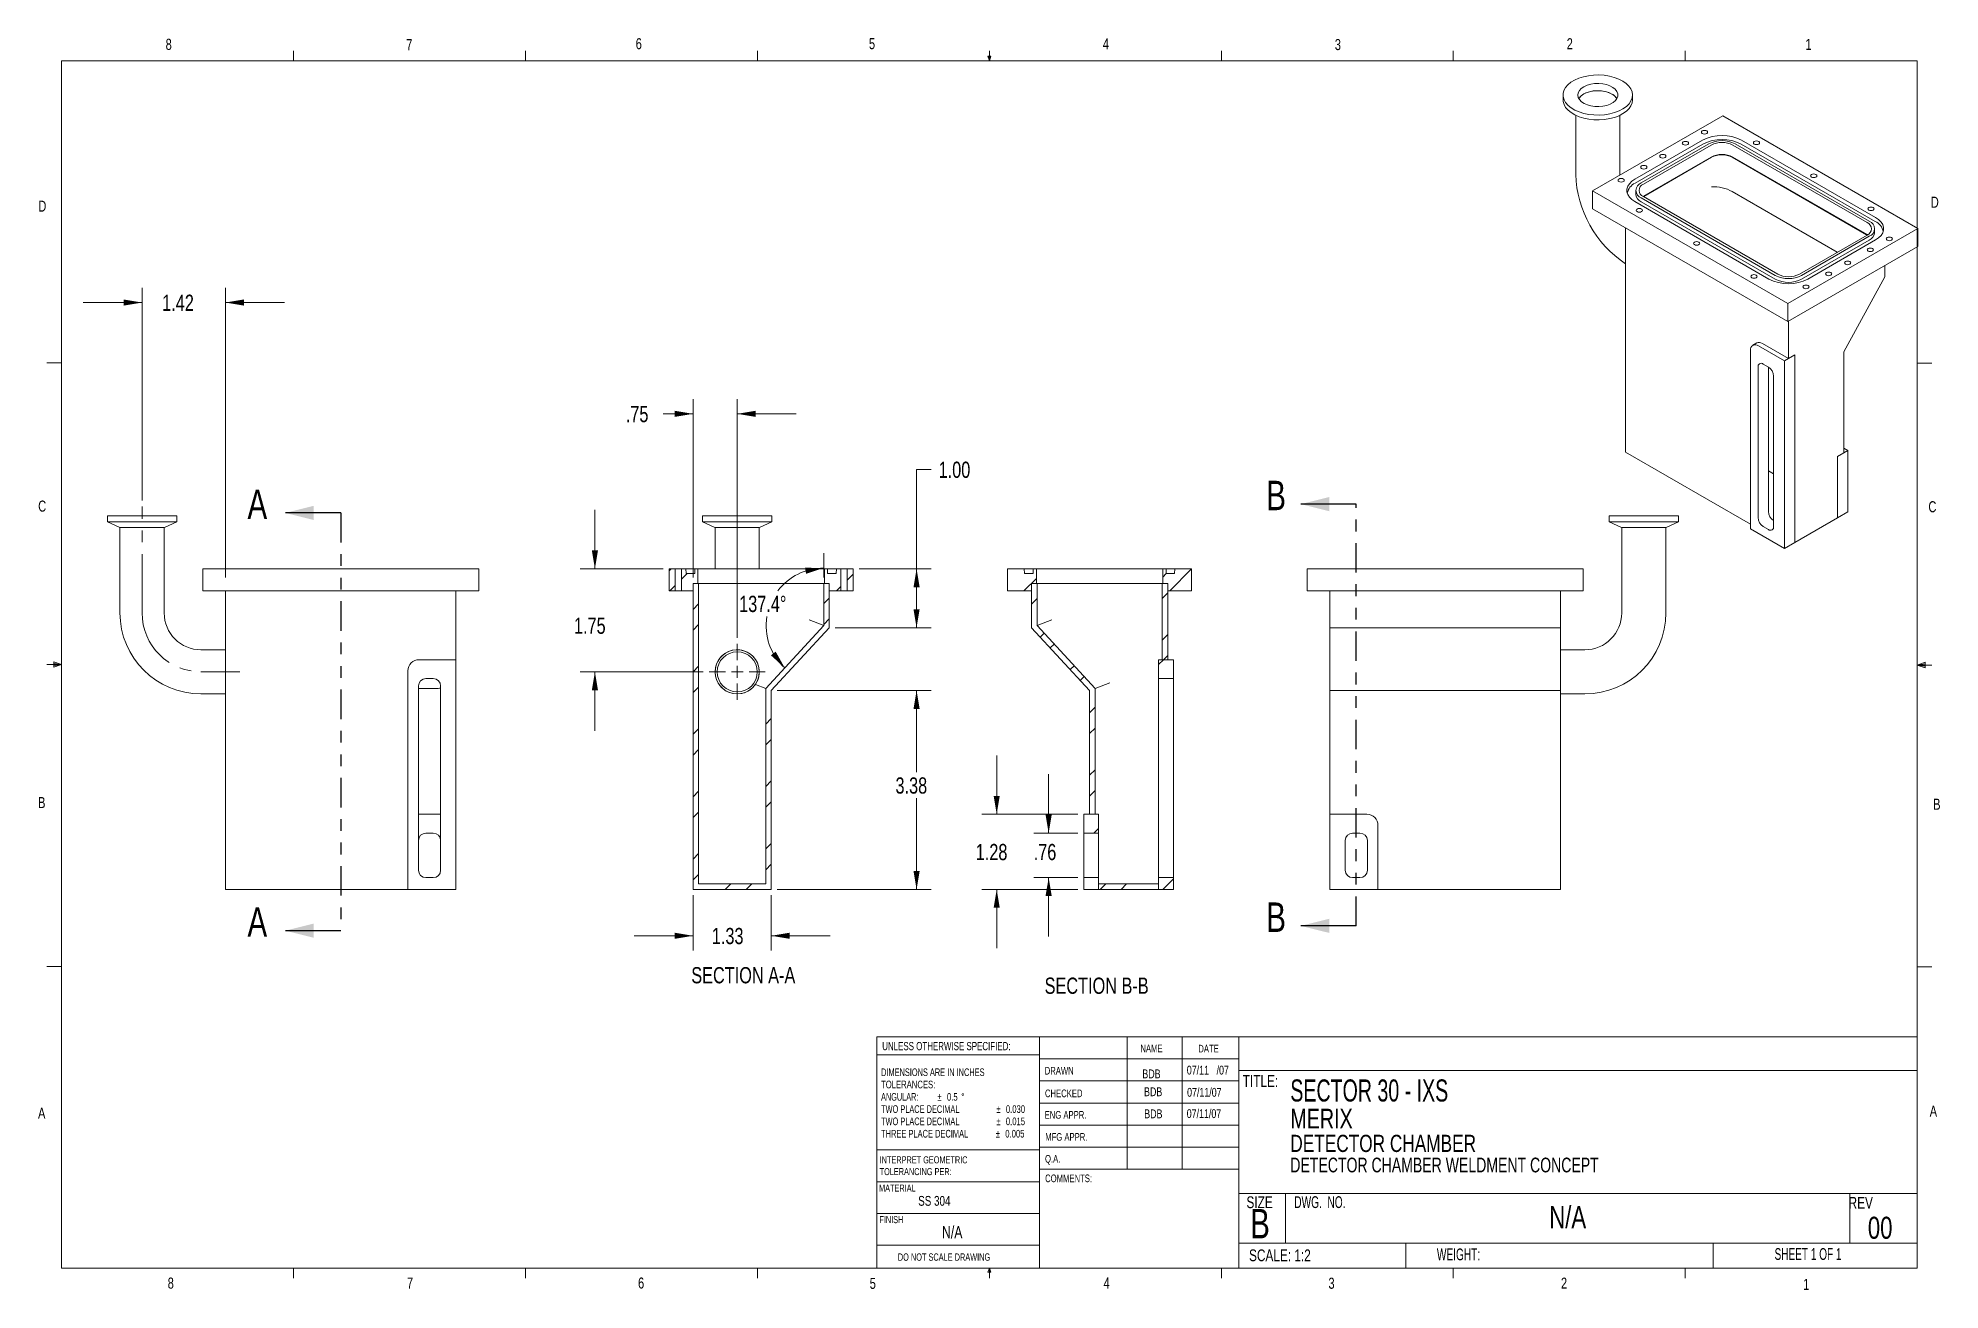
# Model space of a CAD drawing. Header units: inches. Extents: x 0.4 to 16.6, y 0.2 to 10.8.
import ezdxf

# ---------------------------------------------------------------- set-up
doc = ezdxf.new("R2010")
doc.units = ezdxf.units.IN
doc.header["$MEASUREMENT"] = 0
doc.linetypes.add('CENTERX2', pattern=[0.8, 0.5, -0.1, 0.1, -0.1])
doc.linetypes.add('PHANTOM', pattern=[0.5, 0.25, -0.05, 0.05, -0.05, 0.05, -0.05])
doc.layers.add('FORMAT', color=7, linetype='Continuous')
doc.styles.add('SLDTEXTSTYLE0', font='TXT', dxfattribs={"width": 0.75})
doc.styles.add('SLDTEXTSTYLE1', font='TXT', dxfattribs={"width": 0.698864})
doc.styles.add('SLDTEXTSTYLE10', font='TXT', dxfattribs={"width": 0.6875})
doc.styles.add('SLDTEXTSTYLE2', font='TXT', dxfattribs={"width": 0.65625})
doc.styles.add('SLDTEXTSTYLE3', font='TXT', dxfattribs={"width": 0.631579})
doc.styles.add('SLDTEXTSTYLE4', font='TXT', dxfattribs={"width": 0.671053})
doc.styles.add('SLDTEXTSTYLE5', font='TXT', dxfattribs={"width": 0.642857})
doc.styles.add('SLDTEXTSTYLE6', font='TXT', dxfattribs={"width": 0.72})
doc.styles.add('SLDTEXTSTYLE7', font='TXT', dxfattribs={"width": 0.663462})
doc.styles.add('SLDTEXTSTYLE8', font='TXT', dxfattribs={"width": 0.71371})
doc.styles.add('SLDTEXTSTYLE9', font='TXT', dxfattribs={"width": 0.6375})
doc.dimstyles.new('SLDDIMSTYLE0', dxfattribs={"dimtxt": 0.137795, "dimasz": 0.156, "dimexe": 0, "dimexo": 0.0625, "dimgap": 0.034449, "dimtad": 0, "dimtih": 1, "dimtoh": 1, "dimlfac": 2, "dimzin": 12, "dimdsep": 46, "dimtxsty": 'SLDTEXTSTYLE0', "dimsah": 1, "dimcen": 0.09, "dimadec": 0, "dimazin": 0, "dimtfac": 1, "dimtofl": 0, "dimtmove": 0, "dimatfit": 3, "dimfxl": 0, "dimtolj": 1, "dimtzin": 12, "dimarcsym": 0})
doc.dimstyles.new('SLDDIMSTYLE1', dxfattribs={"dimtxt": 0.137795, "dimasz": 0.156, "dimexe": 0, "dimexo": 0.0625, "dimgap": 0.034449, "dimtad": 0, "dimtih": 1, "dimtoh": 1, "dimlfac": 2, "dimzin": 4, "dimdsep": 46, "dimtxsty": 'SLDTEXTSTYLE0', "dimsah": 1, "dimcen": 0.09, "dimadec": 0, "dimazin": 0, "dimtfac": 1, "dimtofl": 0, "dimtmove": 0, "dimatfit": 3, "dimfxl": 0, "dimtolj": 1, "dimtzin": 12, "dimarcsym": 0})
doc.dimstyles.new('SLDDIMSTYLE2', dxfattribs={"dimtxt": 0.137795, "dimasz": 0.156, "dimexe": 0, "dimexo": 0.0625, "dimgap": 0.034449, "dimtad": 0, "dimtih": 1, "dimtoh": 1, "dimdec": 4, "dimlfac": 2, "dimzin": 12, "dimdsep": 46, "dimtxsty": 'SLDTEXTSTYLE0', "dimsah": 1, "dimcen": 0.09, "dimazin": 0, "dimtfac": 1, "dimtofl": 0, "dimtmove": 0, "dimatfit": 3, "dimfxl": 0, "dimtolj": 1, "dimtzin": 12, "dimarcsym": 0})

msp = doc.modelspace()

# ---------------------------------------------------------------- texts
at = {"color": 7, "linetype": 'Continuous', "lineweight": 0, "attachment_point": 1}
for s, insert, char_height, style in [('8', (1.509089, 10.830399), 0.09375, 'SLDTEXTSTYLE0'), ('7', (3.550987, 10.827558), 0.09375, 'SLDTEXTSTYLE0'), ('6', (5.498688, 10.835649), 0.09375, 'SLDTEXTSTYLE0'), ('5', (7.478695, 10.836186), 0.09375, 'SLDTEXTSTYLE0'), ('4', (9.464299, 10.834557), 0.09375, 'SLDTEXTSTYLE0'), ('3', (11.432728, 10.828423), 0.09375, 'SLDTEXTSTYLE0'), ('2', (13.400995, 10.835103), 0.09375, 'SLDTEXTSTYLE0'), ('1', (15.427397, 10.82897), 0.09375, 'SLDTEXTSTYLE0'), ('D', (0.42861, 9.456448), 0.09375, 'SLDTEXTSTYLE0'), ('D', (16.491316, 9.489901), 0.09375, 'SLDTEXTSTYLE0'), ('C', (0.427314, 6.909245), 0.09375, 'SLDTEXTSTYLE0'), ('C', (16.471183, 6.90398), 0.09375, 'SLDTEXTSTYLE0'), ('B', (0.426402, 4.392146), 0.09375, 'SLDTEXTSTYLE0'), ('B', (16.511479, 4.377989), 0.09375, 'SLDTEXTSTYLE0'), ('SECTION A-A', (5.97076, 2.948177), 0.13779528, 'SLDTEXTSTYLE0'), ('SECTION B-B', (8.969864, 2.859052), 0.13779528, 'SLDTEXTSTYLE0'), ('UNLESS OTHERWISE SPECIFIED:', (7.591132, 2.312475), 0.07, 'SLDTEXTSTYLE6'), ('NAME', (9.782702, 2.289854), 0.065, 'SLDTEXTSTYLE0'), ('DATE', (10.274476, 2.288118), 0.065, 'SLDTEXTSTYLE0'), ('DRAWN', (8.970604, 2.100868), 0.065, 'SLDTEXTSTYLE0'), ('TITLE:', (10.651471, 2.030538), 0.1, 'SLDTEXTSTYLE0'), ('CHECKED', (8.972735, 1.908508), 0.065, 'SLDTEXTSTYLE0'), ('A', (0.42601, 1.754751), 0.09375, 'SLDTEXTSTYLE0'), ('ENG APPR.', (8.969842, 1.725988), 0.065, 'SLDTEXTSTYLE0'), ('A', (16.482081, 1.771527), 0.09375, 'SLDTEXTSTYLE0'), ('MFG APPR.', (8.97479, 1.538771), 0.065, 'SLDTEXTSTYLE0'), ('Q.A.', (8.973166, 1.352848), 0.065, 'SLDTEXTSTYLE0'), ('COMMENTS:', (8.974039, 1.186929), 0.065, 'SLDTEXTSTYLE0'), ('MATERIAL', (7.564449, 1.102118), 0.06, 'SLDTEXTSTYLE0'), ('SS 304', (7.896492, 1.004906), 0.0833333, 'SLDTEXTSTYLE0'), ('SIZE', (10.682894, 1.00133), 0.1, 'SLDTEXTSTYLE0'), ('DWG.  NO.', (11.088829, 1.00238), 0.1, 'SLDTEXTSTYLE5'), ('REV', (15.793775, 0.996637), 0.1, 'SLDTEXTSTYLE0'), ('FINISH', (7.567185, 0.83382), 0.06, 'SLDTEXTSTYLE0'), ('B', (10.714377, 0.894808), 0.25, 'SLDTEXTSTYLE0'), ('N/A', (8.098205, 0.74878), 0.1041667, 'SLDTEXTSTYLE0'), ('DO NOT SCALE DRAWING', (7.723909, 0.517112), 0.0625, 'SLDTEXTSTYLE10'), ('SCALE: 1:2', (10.704939, 0.550926), 0.1, 'SLDTEXTSTYLE0'), ('WEIGHT:  ', (12.299164, 0.558716), 0.1, 'SLDTEXTSTYLE5'), ('SHEET 1 OF 1', (15.165415, 0.561696), 0.1, 'SLDTEXTSTYLE9'), ('8', (1.526774, 0.311864), 0.09375, 'SLDTEXTSTYLE0'), ('7', (3.557427, 0.312162), 0.09375, 'SLDTEXTSTYLE0'), ('6', (5.518825, 0.312556), 0.09375, 'SLDTEXTSTYLE0'), ('5', (7.485116, 0.309487), 0.09375, 'SLDTEXTSTYLE0'), ('4', (9.470125, 0.312625), 0.09375, 'SLDTEXTSTYLE0'), ('3', (11.37877, 0.31052), 0.09375, 'SLDTEXTSTYLE0'), ('2', (13.352297, 0.31134), 0.09375, 'SLDTEXTSTYLE0'), ('1', (15.408317, 0.300273), 0.09375, 'SLDTEXTSTYLE0')]:
    msp.add_mtext(s, dxfattribs=dict(at, insert=insert, char_height=char_height, style=style))
at = {"color": 7, "linetype": 'Continuous', "char_height": 0.25, "attachment_point": 1, "style": 'SLDTEXTSTYLE0'}
for s, insert in [('A', (2.203758, 7.003241)), ('B', (10.851123, 7.07788)), ('A', (2.203758, 3.455876)), ('B', (10.851123, 3.496806))]:
    msp.add_mtext(s, dxfattribs=dict(at, insert=insert))
at = {"layer": 'FORMAT', "color": 7, "attachment_point": 1, "style": 'SLDTEXTSTYLE0'}
for s, insert, char_height in [('BDB', (9.799259, 2.078963), 0.075), ('BDB', (9.81378, 1.927034), 0.075), ('07/11/07', (10.179054, 1.922266), 0.075), ('BDB', (9.815448, 1.739756), 0.075), ('07/11/07', (10.176054, 1.741428), 0.075), ('N/A', (13.252667, 0.91878), 0.1875), ('00', (15.956991, 0.828453), 0.1875)]:
    msp.add_mtext(s, dxfattribs=dict(at, insert=insert, char_height=char_height))

# ---------------------------------------------------------------- blocks, each defined once
blk = doc.blocks.new('SW_NOTE_0')
at = {"color": 0, "linetype": 'Continuous', "lineweight": 0, "char_height": 0.065, "attachment_point": 1}
for s, insert, style in [('DIMENSIONS ARE IN INCHES', (0, 0.083), 'SLDTEXTSTYLE1'), ('ANGULAR:  ', (0, -0.126), 'SLDTEXTSTYLE2'), ('TOLERANCES:', (0, -0.021), 'SLDTEXTSTYLE0'), ('%%p', (0.479, -0.126), 'SLDTEXTSTYLE0'), (' 0.5', (0.541, -0.126), 'SLDTEXTSTYLE0'), ('%%d', (0.681, -0.126), 'SLDTEXTSTYLE0'), ('TWO PLACE DECIMAL    ', (0, -0.23), 'SLDTEXTSTYLE3'), ('%%p', (0.979, -0.23), 'SLDTEXTSTYLE0'), (' 0.030', (1.041, -0.23), 'SLDTEXTSTYLE0'), ('TWO PLACE DECIMAL    ', (0, -0.334), 'SLDTEXTSTYLE3'), ('THREE PLACE DECIMAL  ', (0, -0.439), 'SLDTEXTSTYLE4'), ('%%p', (0.974, -0.439), 'SLDTEXTSTYLE0'), ('%%p', (0.979, -0.334), 'SLDTEXTSTYLE0'), (' 0.005', (1.036, -0.439), 'SLDTEXTSTYLE0'), (' 0.015', (1.041, -0.334), 'SLDTEXTSTYLE0')]:
    blk.add_mtext(s, dxfattribs=dict(at, insert=insert, style=style))
blk = doc.blocks.new('SW_NOTE_1')
at = {"color": 0, "linetype": 'Continuous', "lineweight": 0, "char_height": 0.06, "attachment_point": 1, "style": 'SLDTEXTSTYLE0'}
for s, insert in [('INTERPRET GEOMETRIC', (0, 0.077)), ('TOLERANCING PER:', (0, -0.023))]:
    blk.add_mtext(s, dxfattribs=dict(at, insert=insert))
blk = doc.blocks.new('SW_NOTE_2')
at = {"layer": 'FORMAT', "color": 0, "char_height": 0.075, "attachment_point": 1, "style": 'SLDTEXTSTYLE0'}
for s, insert in [('07/11', (0, 0.096)), ('/07', (0.253, 0.096))]:
    blk.add_mtext(s, dxfattribs=dict(at, insert=insert))
blk = doc.blocks.new('SW_NOTE_3')
at = {"layer": 'FORMAT', "color": 0, "attachment_point": 1}
for s, insert, char_height, style in [('SECTOR 30 - IXS', (0, 0.24), 0.1875, 'SLDTEXTSTYLE7'), ('MERIX', (0, -0.009), 0.1667, 'SLDTEXTSTYLE0'), ('DETECTOR CHAMBER', (0, -0.23), 0.14583, 'SLDTEXTSTYLE0'), ('DETECTOR CHAMBER WELDMENT CONCEPT', (0, -0.424), 0.125, 'SLDTEXTSTYLE8')]:
    blk.add_mtext(s, dxfattribs=dict(at, insert=insert, char_height=char_height, style=style))
blk = doc.blocks.new('*D5')
at = {"color": 7, "linetype": 'Continuous', "lineweight": 0}
for p, q in [((1.309, 8.591), (0.809, 8.591)), ((1.309, 6.909), (1.309, 8.716)), ((2.017, 6.255), (2.017, 8.716)), ((2.017, 8.591), (2.517, 8.591))]:
    blk.add_line(p, q, dxfattribs=at)
for points in [[(1.309, 8.591), (1.153, 8.617), (1.153, 8.565)], [(2.017, 8.591), (2.173, 8.565), (2.173, 8.617)]]:
    blk.add_solid(points, dxfattribs=at)
at = {"color": 7, "linetype": 'Continuous', "lineweight": 0, "insert": (1.48, 8.658), "char_height": 0.1378, "attachment_point": 1, "style": 'SLDTEXTSTYLE0'}
blk.add_mtext('1.42', dxfattribs=at)
blk = doc.blocks.new('*D6')
at = {"color": 7, "linetype": 'Continuous', "lineweight": 0}
for p, q in [((5.153, 6.33), (5.153, 6.83)), ((5.733, 6.33), (5.028, 6.33)), ((6.073, 5.455), (5.028, 5.455)), ((5.153, 5.455), (5.153, 4.955))]:
    blk.add_line(p, q, dxfattribs=at)
for points in [[(5.153, 6.33), (5.179, 6.486), (5.127, 6.486)], [(5.153, 5.455), (5.127, 5.299), (5.179, 5.299)]]:
    blk.add_solid(points, dxfattribs=at)
at = {"color": 7, "linetype": 'Continuous', "lineweight": 0, "insert": (4.975, 5.916), "char_height": 0.1378, "attachment_point": 1, "style": 'SLDTEXTSTYLE0'}
blk.add_mtext('1.75', dxfattribs=at)
blk = doc.blocks.new('*D7')
at = {"color": 7, "linetype": 'Continuous', "lineweight": 0}
for p, q in [((5.986, 6.255), (5.986, 7.771)), ((6.361, 5.743), (6.361, 7.771)), ((5.986, 7.646), (5.732, 7.646)), ((6.361, 7.646), (6.861, 7.646))]:
    blk.add_line(p, q, dxfattribs=at)
for points in [[(5.986, 7.646), (5.83, 7.672), (5.83, 7.62)], [(6.361, 7.646), (6.517, 7.62), (6.517, 7.672)]]:
    blk.add_solid(points, dxfattribs=at)
at = {"color": 7, "linetype": 'Continuous', "lineweight": 0, "insert": (5.415, 7.713), "char_height": 0.1378, "attachment_point": 1, "style": 'SLDTEXTSTYLE0'}
blk.add_mtext('.75', dxfattribs=at)
blk = doc.blocks.new('*D8')
at = {"color": 7, "linetype": 'Continuous', "lineweight": 0}
for p, q in [((8.008, 7.174), (7.883, 7.174)), ((7.883, 7.174), (7.883, 6.33)), ((7.395, 6.33), (8.008, 6.33)), ((7.883, 6.33), (7.883, 5.83)), ((7.192, 5.83), (8.008, 5.83))]:
    blk.add_line(p, q, dxfattribs=at)
for points in [[(7.883, 6.33), (7.857, 6.174), (7.909, 6.174)], [(7.883, 5.83), (7.909, 5.986), (7.857, 5.986)]]:
    blk.add_solid(points, dxfattribs=at)
at = {"color": 7, "linetype": 'Continuous', "lineweight": 0, "insert": (8.07, 7.24), "char_height": 0.1378, "attachment_point": 1, "style": 'SLDTEXTSTYLE0'}
blk.add_mtext('1.00', dxfattribs=at)
blk = doc.blocks.new('*D9')
at = {"color": 7, "linetype": 'Continuous', "lineweight": 0}
for p, q in [((5.986, 3.558), (5.986, 3.089)), ((6.65, 3.558), (6.65, 3.089)), ((5.986, 3.214), (5.486, 3.214)), ((6.65, 3.214), (7.15, 3.214))]:
    blk.add_line(p, q, dxfattribs=at)
for points in [[(5.986, 3.214), (5.83, 3.24), (5.83, 3.188)], [(6.65, 3.214), (6.806, 3.188), (6.806, 3.24)]]:
    blk.add_solid(points, dxfattribs=at)
at = {"color": 7, "linetype": 'Continuous', "lineweight": 0, "insert": (6.145, 3.281), "char_height": 0.1378, "attachment_point": 1, "style": 'SLDTEXTSTYLE0'}
blk.add_mtext('1.33', dxfattribs=at)
blk = doc.blocks.new('*D10')
at = {"color": 7, "linetype": 'Continuous', "lineweight": 0}
blk.add_line((7.095, 6.255), (7.095, 6.462), dxfattribs=at)
for start, end in [(90, 142.8178), (170.9719, 227.3563)]:
    blk.add_arc((7.095, 5.848), 0.489, start, end, dxfattribs=at)
for points in [[(7.095, 6.337), (6.937, 6.339), (6.945, 6.288)], [(6.764, 5.489), (6.687, 5.627), (6.647, 5.595)]]:
    blk.add_solid(points, dxfattribs=at)
at = {"color": 7, "linetype": 'Continuous', "lineweight": 0, "insert": (6.377, 6.101), "char_height": 0.1378, "attachment_point": 1, "style": 'SLDTEXTSTYLE0'}
blk.add_mtext('137.4°', dxfattribs=at)
blk = doc.blocks.new('*D11')
at = {"color": 7, "linetype": 'Continuous', "lineweight": 0}
for p, q in [((6.7, 5.296), (8.008, 5.296)), ((7.883, 5.296), (7.883, 4.602)), ((7.883, 3.608), (7.883, 4.383)), ((6.7, 3.608), (8.008, 3.608))]:
    blk.add_line(p, q, dxfattribs=at)
for points in [[(7.883, 5.296), (7.857, 5.14), (7.909, 5.14)], [(7.883, 3.608), (7.909, 3.764), (7.857, 3.764)]]:
    blk.add_solid(points, dxfattribs=at)
at = {"color": 7, "linetype": 'Continuous', "lineweight": 0, "insert": (7.704, 4.559), "char_height": 0.1378, "attachment_point": 1, "style": 'SLDTEXTSTYLE0'}
blk.add_mtext('3.38', dxfattribs=at)
blk = doc.blocks.new('SW_CENTERMARKSYMBOL_0')
at = {"color": 0, "linetype": 'Continuous', "lineweight": 0}
for p, q in [((0, 0.1), (0, 0.2375)), ((-0.1, 0), (-0.2375, 0)), ((0, 0), (-0.05, 0)), ((0, 0), (0, 0.05)), ((0, 0), (0, -0.05)), ((0, 0), (0.05, 0)), ((0.1, 0), (0.2375, 0)), ((0, -0.1), (0, -0.2375))]:
    blk.add_line(p, q, dxfattribs=at)
blk = doc.blocks.new('*D13')
at = {"color": 7, "linetype": 'Continuous', "lineweight": 0}
for p, q in [((8.563, 4.246), (8.563, 4.746)), ((9.253, 4.246), (8.438, 4.246)), ((9.253, 3.608), (8.438, 3.608)), ((8.563, 3.608), (8.563, 3.108))]:
    blk.add_line(p, q, dxfattribs=at)
for points in [[(8.563, 4.246), (8.589, 4.402), (8.537, 4.402)], [(8.563, 3.608), (8.537, 3.452), (8.589, 3.452)]]:
    blk.add_solid(points, dxfattribs=at)
at = {"color": 7, "linetype": 'Continuous', "lineweight": 0, "insert": (8.385, 3.994), "char_height": 0.1378, "attachment_point": 1, "style": 'SLDTEXTSTYLE0'}
blk.add_mtext('1.28', dxfattribs=at)
blk = doc.blocks.new('*D14')
at = {"color": 7, "linetype": 'Continuous', "lineweight": 0}
for p, q in [((9.004, 4.086), (9.004, 4.586)), ((9.253, 4.086), (8.879, 4.086)), ((9.253, 3.708), (8.879, 3.708)), ((9.004, 3.708), (9.004, 3.208))]:
    blk.add_line(p, q, dxfattribs=at)
for points in [[(9.004, 4.086), (9.03, 4.242), (8.978, 4.242)], [(9.004, 3.708), (8.978, 3.552), (9.03, 3.552)]]:
    blk.add_solid(points, dxfattribs=at)
at = {"color": 7, "linetype": 'Continuous', "lineweight": 0, "insert": (8.877, 3.994), "char_height": 0.1378, "attachment_point": 1, "style": 'SLDTEXTSTYLE0'}
blk.add_mtext('.76', dxfattribs=at)

# ---------------------------------------------------------------- dimensions: what is measured, and where the dimension line sits
at = {"color": 7, "linetype": 'Continuous', "lineweight": 0}
for base, p1, p2, picture, middle in [((2.017481, 8.591087), (1.309356, 6.858804), (2.017481, 6.205064), '*D5', (1.657795, 8.591087)), ((6.360856, 7.646206), (5.985856, 6.205064), (6.360856, 5.692564), '*D7', (5.541859, 7.646206)), ((6.649856, 3.214363), (5.985856, 3.608064), (6.649856, 3.608064), '*D9', (6.323481, 3.214363))]:
    dim = msp.add_linear_dim(base=base, p1=p1, p2=p2, dimstyle='SLDDIMSTYLE0', dxfattribs=at)
    dim.commit()
    dim.dimension.update_dxf_attribs({"geometry": picture, "text_midpoint": middle, "dimtype": 160})
for base, p1, p2, dimstyle, picture, middle in [((7.882547, 5.830064), (7.345231, 6.330064), (7.142106, 5.830064), 'SLDDIMSTYLE1', '*D8', (7.882547, 7.173765)), ((5.152809, 6.330064), (6.123356, 5.455064), (5.782731, 6.330064), 'SLDDIMSTYLE0', '*D6', (5.152809, 5.84979)), ((7.8825471332, 5.2955638003), (6.6498555825, 3.6080638003), (6.6498555825, 5.2955638003), 'SLDDIMSTYLE0', '*D11', (7.8825471332, 4.492308947)), ((8.5630268294, 3.6080638003), (9.3025800108, 4.2455638003), (9.3025800108, 3.6080638003), 'SLDDIMSTYLE0', '*D13', (8.5630268294, 3.9270229989)), ((9.0041979567, 4.0855638003), (9.3025800108, 3.7080638003), (9.3025800108, 4.0855638003), 'SLDDIMSTYLE0', '*D14', (9.0041979567, 3.9270229989))]:
    dim = msp.add_linear_dim(base=base, p1=p1, p2=p2, angle=90, dimstyle=dimstyle, dxfattribs=at)
    dim.commit()
    dim.dimension.update_dxf_attribs({"geometry": picture, "text_midpoint": middle, "dimtype": 160})
dim = msp.add_angular_dim_2l(base=(6.819467, 6.252023), line1=((7.095231, 5.84836), (7.095231, 6.205064)), line2=((6.602981, 5.31386), (7.095231, 5.84836)), dimstyle='SLDDIMSTYLE2', dxfattribs=at)
dim.commit()
dim.dimension.update_dxf_attribs({"geometry": '*D10', "text_midpoint": (6.639827, 6.026115), "dimtype": 162})

# ---------------------------------------------------------------- hatches: boundary and pattern name
at = {"linetype": 'Continuous', "lineweight": 0}
h = msp.add_hatch(dxfattribs=at)
h.set_pattern_fill('ANSI32', style=0)
h.paths.add_polyline_path([(5.834356, 6.330064), (5.782731, 6.330064), (5.782731, 6.142564), (5.834356, 6.142564)], flags=0)
h = msp.add_hatch(dxfattribs=at)
h.set_pattern_fill('ANSI32', style=0)
h.paths.add_polyline_path([(5.985856, 6.205064), (6.027731, 6.205064), (6.027731, 6.330064), (6.000231, 6.330064), (6.000231, 6.290064), (5.927731, 6.290064), (5.924231, 6.330064), (5.887606, 6.330064), (5.887606, 6.142564), (5.985856, 6.142564)], flags=0)
h = msp.add_hatch(dxfattribs=at)
h.set_pattern_fill('ANSI32', style=0)
h.paths.add_polyline_path([(7.100231, 6.205064), (7.142106, 6.205064), (7.142106, 6.142564), (7.240356, 6.142564), (7.240356, 6.330064), (7.20373, 6.330064), (7.200231, 6.290064), (7.127731, 6.290064), (7.127731, 6.330064), (7.100231, 6.330064)], flags=0)
h = msp.add_hatch(dxfattribs=at)
h.set_pattern_fill('ANSI32', style=0)
h.paths.add_polyline_path([(7.293606, 6.142564), (7.345231, 6.142564), (7.345231, 6.330064), (7.293606, 6.330064)], flags=0)
h = msp.add_hatch(dxfattribs=at)
h.set_pattern_fill('ANSI32', style=0)
h.paths.add_polyline_path([(8.85833, 6.142564), (8.85833, 6.205064), (8.900205, 6.205064), (8.900205, 6.330064), (8.872705, 6.330064), (8.872705, 6.290064), (8.800205, 6.290064), (8.796705, 6.330064), (8.655205, 6.330064), (8.655205, 6.142564)], flags=0)
h = msp.add_hatch(dxfattribs=at)
h.set_pattern_fill('ANSI32', style=0)
h.paths.add_polyline_path([(9.972705, 6.330064), (9.972705, 6.205064), (10.01458, 6.205064), (10.01458, 6.142564), (10.217705, 6.142564), (10.217705, 6.330064), (10.076205, 6.330064), (10.072705, 6.290064), (10.000205, 6.290064), (10.000205, 6.330064)], flags=0)
h = msp.add_hatch(dxfattribs=at)
h.set_pattern_fill('ANSI32', style=0)
h.paths.add_polyline_path([(6.032731, 6.205064), (5.985856, 6.205064), (5.985856, 3.608064), (6.649856, 3.608064), (6.649856, 5.295564), (7.142106, 5.830064), (7.142106, 6.205064), (7.095231, 6.205064), (7.095231, 5.84836), (6.602981, 5.31386), (6.602981, 3.654939), (6.032731, 3.654939)], flags=0)
h = msp.add_hatch(dxfattribs=at)
h.set_pattern_fill('ANSI32', style=0)
h.paths.add_polyline_path([(8.905205, 6.205064), (8.85833, 6.205064), (8.85833, 5.830064), (9.35058, 5.295564), (9.35058, 4.245564), (9.397455, 4.245564), (9.397455, 5.31386), (8.905205, 5.84836)], flags=0)
h = msp.add_hatch(dxfattribs=at)
h.set_pattern_fill('ANSI32', style=0)
h.paths.add_polyline_path([(10.01458, 6.205064), (9.967705, 6.205064), (9.967705, 5.558064), (10.01458, 5.558064)], flags=0)
h = msp.add_hatch(dxfattribs=at)
h.set_pattern_fill('ANSI32', style=0)
h.paths.add_polyline_path([(10.06258, 5.558064), (9.93758, 5.558064), (9.93758, 5.398064), (10.06258, 5.398064)], flags=0)
h = msp.add_hatch(dxfattribs=at)
h.set_pattern_fill('ANSI32', style=0)
h.paths.add_polyline_path([(9.42758, 4.245564), (9.30258, 4.245564), (9.30258, 4.085564), (9.42758, 4.085564)], flags=0)
h = msp.add_hatch(dxfattribs=at)
h.set_pattern_fill('ANSI32', style=0)
h.paths.add_polyline_path([(9.30258, 3.608064), (9.42758, 3.608064), (9.42758, 3.708064), (9.30258, 3.708064)], flags=0)
h = msp.add_hatch(dxfattribs=at)
h.set_pattern_fill('ANSI32', style=0)
h.paths.add_polyline_path([(9.42758, 3.608064), (9.93758, 3.608064), (9.93758, 3.654939), (9.42758, 3.654939)], flags=0)
h = msp.add_hatch(dxfattribs=at)
h.set_pattern_fill('ANSI32', style=0)
h.paths.add_polyline_path([(9.93758, 3.608064), (10.06258, 3.608064), (10.06258, 3.708064), (9.93758, 3.708064)], flags=0)

# ---------------------------------------------------------------- linework, layer by layer
at = {"color": 7, "linetype": 'Continuous', "lineweight": 0}
for p, q in [((2.594752, 10.642073), (2.594752, 10.726872)), ((4.563502, 10.642073), (4.563502, 10.726872)), ((6.532252, 10.642073), (6.532252, 10.726872)), ((8.501002, 10.642073), (8.48775, 10.684005)), ((8.513557, 10.684005), (8.48775, 10.684005)), ((8.493963, 10.684005), (8.501002, 10.642073)), ((8.501002, 10.642073), (8.501002, 10.726872)), ((8.501002, 10.642073), (8.513557, 10.684005)), ((8.50591, 10.684005), (8.501002, 10.642073)), ((10.469752, 10.642073), (10.469752, 10.726872)), ((12.438502, 10.642073), (12.438502, 10.726872)), ((14.407252, 10.642073), (14.407252, 10.726872)), ((0.626252, 10.642073), (16.376252, 10.642073)), ((0.626252, 10.642073), (0.626252, 0.392073)), ((16.376252, 0.392073), (16.376252, 10.642073)), ((0.626252, 8.079573), (0.501252, 8.079573)), ((16.376252, 8.075292), (16.501252, 8.075292)), ((0.626252, 5.517073), (0.501252, 5.517073)), ((0.55907, 5.541083), (0.55907, 5.494495)), ((0.626252, 5.517073), (0.55907, 5.541083)), ((0.626252, 5.517073), (0.55907, 5.526111)), ((0.626252, 5.517073), (0.55907, 5.506765)), ((0.626252, 5.517073), (0.55907, 5.494495)), ((16.376252, 5.512792), (16.443433, 5.536802)), ((16.376252, 5.512792), (16.443433, 5.52183)), ((16.376252, 5.512792), (16.501252, 5.512792)), ((16.376252, 5.512792), (16.443433, 5.490214)), ((16.376252, 5.512792), (16.443433, 5.502484)), ((16.443433, 5.536802), (16.443433, 5.490214)), ((0.626252, 2.954573), (0.501252, 2.954573)), ((16.376252, 2.950292), (16.501252, 2.950292)), ((7.544509, 0.392073), (7.544509, 2.356421)), ((7.544509, 2.356421), (16.376252, 2.356421)), ((8.92596, 2.356421), (8.92596, 0.392073)), ((9.669955, 2.356421), (9.669955, 1.231421)), ((10.138483, 2.356421), (10.138483, 1.231421)), ((10.617532, 2.356421), (10.617532, 0.392073)), ((8.92596, 2.202081), (7.544509, 2.202081)), ((8.92596, 2.168921), (10.617532, 2.168921)), ((8.92596, 1.981421), (10.617532, 1.981421)), ((10.617532, 2.069052), (16.376252, 2.069052)), ((8.92596, 1.793921), (10.617532, 1.793921)), ((10.617532, 1.606421), (8.92596, 1.606421)), ((7.544509, 1.395797), (8.92596, 1.395797)), ((10.617532, 1.418921), (8.92596, 1.418921)), ((10.617532, 1.231421), (8.92596, 1.231421)), ((7.544509, 1.125797), (8.92596, 1.125797)), ((10.617532, 1.025496), (16.376252, 1.025496)), ((11.013076, 1.025496), (11.013076, 0.604959)), ((15.804316, 1.025496), (15.804316, 0.604959)), ((7.544509, 0.855797), (8.92596, 0.855797)), ((7.544509, 0.588348), (8.92596, 0.588348)), ((10.617532, 0.604959), (16.376252, 0.604959)), ((12.036083, 0.604959), (12.036083, 0.392073)), ((14.644974, 0.604959), (14.644974, 0.392073)), ((16.376252, 0.392073), (0.626252, 0.392073)), ((2.594752, 0.392073), (2.594752, 0.307274)), ((4.563502, 0.392073), (4.563502, 0.307274)), ((6.532252, 0.392073), (6.532252, 0.307274)), ((8.48775, 0.3575), (8.501002, 0.392073)), ((8.513557, 0.3575), (8.48775, 0.3575)), ((8.501002, 0.392073), (8.501002, 0.307274)), ((8.501002, 0.392073), (8.513557, 0.3575)), ((10.469752, 0.392073), (10.469752, 0.307274)), ((12.438502, 0.392073), (12.438502, 0.307274)), ((14.407252, 0.392073), (14.407252, 0.307274))]:
    msp.add_line(p, q, dxfattribs=at)
at = {"color": 7, "linetype": 'Continuous', "lineweight": 15}
for p, q in [((13.370123, 10.353152), (13.370123, 10.312324)), ((13.960123, 10.312324), (13.960123, 10.353152)), ((13.477623, 10.180849), (13.477623, 9.679505)), ((14.725164, 10.177411), (13.62031, 9.539592)), ((13.852623, 9.679505), (13.852623, 10.180849)), ((16.381915, 9.220989), (14.725164, 10.177411)), ((13.979697, 9.638275), (14.554221, 9.969941)), ((14.556696, 9.935851), (13.982172, 9.604185)), ((14.607961, 9.938918), (14.033437, 9.607252)), ((14.626523, 9.928202), (14.051999, 9.596537)), ((15.950227, 9.270177), (14.810371, 9.928202)), ((15.968788, 9.281913), (14.8307, 9.938918)), ((16.020053, 9.278846), (14.881965, 9.935851)), ((14.88444, 9.969941), (16.022528, 9.312937)), ((14.051999, 9.494469), (14.626523, 9.826135)), ((14.629882, 9.824196), (14.055357, 9.49253)), ((15.946691, 9.166069), (14.806658, 9.824196)), ((14.810371, 9.826135), (15.950227, 9.16811)), ((13.62031, 9.539592), (13.62031, 9.386491)), ((13.62031, 9.539592), (15.277061, 8.58317)), ((13.852709, 9.673753), (13.852623, 9.679505)), ((13.987306, 9.54296), (13.987306, 9.510298)), ((15.697944, 9.018405), (14.806658, 9.532933)), ((13.62031, 9.386491), (15.277061, 8.430069)), ((15.117786, 8.79064), (13.979697, 9.447644)), ((14.033437, 9.478668), (15.171525, 8.821663)), ((14.033437, 9.446006), (15.171525, 8.789002)), ((14.048607, 9.492436), (14.051999, 9.494469)), ((14.051906, 9.490457), (14.055357, 9.49253)), ((14.051999, 9.490404), (15.191855, 8.832379)), ((13.900678, 9.224638), (13.900678, 7.320948)), ((15.277061, 8.58317), (16.381915, 9.220989)), ((16.014919, 9.18496), (16.014919, 9.217621)), ((16.381915, 9.220989), (16.381915, 9.067887)), ((15.277061, 8.430069), (16.381915, 9.067887)), ((15.375702, 8.832379), (15.950227, 9.164044)), ((15.394264, 8.821663), (15.968788, 9.153329)), ((15.394264, 8.789002), (15.968788, 9.120667)), ((16.022528, 9.122306), (15.448004, 8.79064)), ((15.946691, 9.166069), (15.950142, 9.163996)), ((15.950227, 9.16811), (15.953618, 9.166077)), ((16.101371, 8.808841), (16.101371, 8.905933)), ((15.753297, 8.171461), (16.101371, 8.808841)), ((15.277061, 8.58317), (15.277061, 8.430069)), ((15.283779, 8.433947), (15.283779, 8.114755)), ((15.015053, 8.247471), (14.981111, 8.227877)), ((15.283779, 8.114755), (15.061924, 8.24283)), ((14.961691, 8.184954), (14.961691, 6.66925)), ((15.249837, 8.095162), (15.027983, 8.223236)), ((15.249837, 8.095162), (15.338226, 8.146187)), ((15.249837, 6.502907), (15.249837, 8.095162)), ((15.338226, 8.146187), (15.283779, 8.114755)), ((15.338226, 6.553933), (15.338226, 8.146187)), ((15.338226, 6.553933), (15.338226, 8.146187)), ((15.753297, 7.314093), (15.753297, 8.171461)), ((15.024977, 8.04329), (15.024977, 6.765404)), ((15.113366, 8.043299), (15.069172, 8.068811)), ((15.113366, 8.043299), (15.113366, 6.816429)), ((15.15756, 6.688866), (15.15756, 7.966752)), ((14.961691, 6.708438), (13.900678, 7.320948)), ((15.69885, 7.282661), (15.787239, 7.333687)), ((15.69885, 7.282661), (15.753297, 7.314093)), ((15.69885, 6.762117), (15.69885, 7.282661)), ((15.69885, 7.282661), (15.69885, 6.762117)), ((15.787239, 7.333687), (15.753297, 7.353281)), ((15.787239, 6.813142), (15.787239, 7.333687)), ((15.15756, 7.137467), (15.113366, 7.162979)), ((15.69885, 6.762117), (15.787239, 6.813142)), ((1.014356, 6.780064), (1.014356, 6.730064)), ((1.604356, 6.780064), (1.014356, 6.780064)), ((1.014356, 6.730064), (1.119356, 6.680064)), ((1.604356, 6.730064), (1.014356, 6.730064)), ((1.499356, 6.680064), (1.119356, 6.680064)), ((1.121856, 6.680064), (1.121856, 5.955064)), ((1.496856, 5.955064), (1.496856, 6.680064)), ((1.499356, 6.680064), (1.604356, 6.730064)), ((1.604356, 6.730064), (1.604356, 6.780064)), ((6.065856, 6.780064), (6.065856, 6.730064)), ((6.623332, 6.780064), (6.065856, 6.780064)), ((6.065856, 6.730064), (6.170856, 6.680064)), ((6.623332, 6.730064), (6.065856, 6.730064)), ((6.529908, 6.680064), (6.170856, 6.680064)), ((6.173356, 6.680064), (6.173356, 6.330064)), ((6.550856, 6.680064), (6.529908, 6.680064)), ((6.548356, 6.330064), (6.548356, 6.680064)), ((6.550856, 6.680064), (6.655856, 6.730064)), ((6.655856, 6.780064), (6.623332, 6.780064)), ((6.655856, 6.730064), (6.623332, 6.730064)), ((6.655856, 6.730064), (6.655856, 6.780064)), ((13.760249, 6.780064), (13.760249, 6.730064)), ((13.920597, 6.780064), (13.760249, 6.780064)), ((13.760249, 6.730064), (13.865249, 6.680064)), ((13.920597, 6.730064), (13.760249, 6.730064)), ((13.968524, 6.680064), (13.865249, 6.680064)), ((13.867749, 6.680064), (13.867749, 5.955064)), ((14.350249, 6.780064), (13.920597, 6.780064)), ((14.350249, 6.730064), (13.920597, 6.730064)), ((14.245249, 6.680064), (13.968524, 6.680064)), ((14.242749, 5.955064), (14.242749, 6.680064)), ((14.245249, 6.680064), (14.350249, 6.730064)), ((14.350249, 6.730064), (14.350249, 6.780064)), ((14.961691, 6.66925), (15.249837, 6.502907)), ((15.069172, 6.688857), (15.113366, 6.663345)), ((15.338226, 6.553933), (15.69885, 6.762117)), ((15.249837, 6.502907), (15.338226, 6.553933)), ((1.824106, 6.330064), (1.824106, 6.142564)), ((1.824106, 6.330064), (4.167106, 6.330064)), ((4.167106, 6.330064), (4.167106, 6.142564)), ((5.782731, 6.330064), (5.782731, 6.142564)), ((5.782731, 6.330064), (5.834356, 6.330064)), ((5.834356, 6.142564), (5.834356, 6.330064)), ((5.887606, 6.330064), (5.834356, 6.330064)), ((5.887606, 6.330064), (5.887606, 6.142564)), ((5.887606, 6.330064), (5.924231, 6.330064)), ((5.924231, 6.330064), (5.927731, 6.290064)), ((5.924231, 6.330064), (6.000231, 6.330064)), ((6.000231, 6.290064), (6.000231, 6.330064)), ((6.000231, 6.330064), (6.027731, 6.330064)), ((6.027731, 6.205064), (6.027731, 6.330064)), ((6.157731, 6.330064), (6.027731, 6.330064)), ((6.970231, 6.330064), (6.157731, 6.330064)), ((7.100231, 6.330064), (6.970231, 6.330064)), ((7.100231, 6.330064), (7.100231, 6.205064)), ((7.100231, 6.330064), (7.127731, 6.330064)), ((7.127731, 6.330064), (7.127731, 6.290064)), ((7.127731, 6.330064), (7.20373, 6.330064)), ((7.200231, 6.290064), (7.20373, 6.330064)), ((7.20373, 6.330064), (7.240356, 6.330064)), ((7.240356, 6.142564), (7.240356, 6.330064)), ((7.293606, 6.330064), (7.240356, 6.330064)), ((7.293606, 6.330064), (7.293606, 6.142564)), ((7.293606, 6.330064), (7.345231, 6.330064)), ((7.345231, 6.142564), (7.345231, 6.330064)), ((8.655205, 6.142564), (8.655205, 6.330064)), ((8.796705, 6.330064), (8.655205, 6.330064)), ((8.800205, 6.290064), (8.796705, 6.330064)), ((8.796705, 6.330064), (8.872705, 6.330064)), ((8.872705, 6.330064), (8.872705, 6.290064)), ((8.900205, 6.330064), (8.872705, 6.330064)), ((8.900205, 6.330064), (8.900205, 6.205064)), ((9.030205, 6.330064), (8.900205, 6.330064)), ((9.842705, 6.330064), (9.030205, 6.330064)), ((9.972705, 6.330064), (9.842705, 6.330064)), ((9.972705, 6.205064), (9.972705, 6.330064)), ((10.000205, 6.330064), (9.972705, 6.330064)), ((10.000205, 6.290064), (10.000205, 6.330064)), ((10.000205, 6.330064), (10.076205, 6.330064)), ((10.076205, 6.330064), (10.072705, 6.290064)), ((10.217705, 6.330064), (10.076205, 6.330064)), ((10.217705, 6.330064), (10.217705, 6.142564)), ((11.197499, 6.330064), (11.197499, 6.142564)), ((11.197499, 6.330064), (13.540499, 6.330064)), ((13.540499, 6.330064), (13.540499, 6.142564)), ((1.824106, 6.142564), (4.167106, 6.142564)), ((2.017481, 6.142564), (2.017481, 3.608064)), ((3.973481, 6.142564), (3.973481, 5.558064)), ((5.782731, 6.142564), (5.834356, 6.142564)), ((5.887606, 6.142564), (5.834356, 6.142564)), ((5.887606, 6.142564), (5.985856, 6.142564)), ((5.927731, 6.290064), (6.000231, 6.290064)), ((5.985856, 6.142564), (5.985856, 6.205064)), ((6.027731, 6.205064), (5.985856, 6.205064)), ((5.985856, 6.205064), (5.985856, 3.608064)), ((6.032731, 6.205064), (5.985856, 6.205064)), ((6.032731, 6.205064), (6.032731, 3.654939)), ((6.032731, 6.205064), (6.157731, 6.205064)), ((6.970231, 6.205064), (6.157731, 6.205064)), ((6.970231, 6.205064), (7.095231, 6.205064)), ((7.095231, 5.84836), (7.095231, 6.205064)), ((7.142106, 6.205064), (7.095231, 6.205064)), ((7.142106, 6.205064), (7.100231, 6.205064)), ((7.127731, 6.290064), (7.200231, 6.290064)), ((7.142106, 6.205064), (7.142106, 6.142564)), ((7.142106, 5.830064), (7.142106, 6.205064)), ((7.142106, 6.142564), (7.240356, 6.142564)), ((7.293606, 6.142564), (7.240356, 6.142564)), ((7.293606, 6.142564), (7.345231, 6.142564)), ((8.85833, 6.142564), (8.655205, 6.142564)), ((8.872705, 6.290064), (8.800205, 6.290064)), ((8.85833, 6.205064), (8.85833, 6.142564)), ((8.85833, 6.205064), (8.900205, 6.205064)), ((8.85833, 5.830064), (8.85833, 6.205064)), ((8.85833, 6.205064), (8.905205, 6.205064)), ((8.905205, 5.84836), (8.905205, 6.205064)), ((8.905205, 6.205064), (9.030205, 6.205064)), ((9.030205, 6.205064), (9.842705, 6.205064)), ((9.842705, 6.205064), (9.967705, 6.205064)), ((9.967705, 6.205064), (9.967705, 5.558064)), ((9.967705, 6.205064), (10.01458, 6.205064)), ((9.972705, 6.205064), (10.01458, 6.205064)), ((10.072705, 6.290064), (10.000205, 6.290064)), ((10.01458, 6.142564), (10.01458, 6.205064)), ((10.01458, 6.205064), (10.01458, 5.558064)), ((10.217705, 6.142564), (10.01458, 6.142564)), ((11.197499, 6.142564), (13.540499, 6.142564)), ((11.391124, 5.830064), (11.391124, 6.142564)), ((13.347124, 5.830064), (13.347124, 6.142564)), ((6.602981, 5.31386), (7.095231, 5.84836)), ((6.649856, 5.295564), (7.142106, 5.830064)), ((7.095231, 5.84836), (6.970231, 5.89715)), ((9.35058, 5.295564), (8.85833, 5.830064)), ((9.030205, 5.89715), (8.905205, 5.84836)), ((9.397455, 5.31386), (8.905205, 5.84836)), ((11.391124, 5.830064), (13.347124, 5.830064)), ((11.391124, 5.295564), (11.391124, 5.830064)), ((13.347124, 5.295564), (13.347124, 5.830064)), ((2.017481, 5.642564), (1.809356, 5.642564)), ((3.973481, 5.558064), (3.659731, 5.558064)), ((3.973481, 3.608064), (3.973481, 5.558064)), ((9.93758, 5.398064), (9.93758, 5.558064)), ((9.93758, 5.558064), (10.06258, 5.558064)), ((10.01458, 5.558064), (9.967705, 5.558064)), ((10.06258, 5.398064), (10.06258, 5.558064)), ((13.555249, 5.642564), (13.347124, 5.642564)), ((3.565981, 5.464314), (3.565981, 3.608064)), ((3.655481, 5.335564), (3.655481, 3.770564)), ((3.780481, 5.398064), (3.717981, 5.398064)), ((3.842981, 3.770564), (3.842981, 5.335564)), ((6.602981, 5.31386), (6.514939, 5.348225)), ((9.522455, 5.36265), (9.397455, 5.31386)), ((9.93758, 5.398064), (10.06258, 5.398064)), ((9.93758, 5.335564), (9.93758, 5.398064)), ((9.93758, 3.770564), (9.93758, 5.335564)), ((10.06258, 5.335564), (10.06258, 5.398064)), ((10.06258, 3.770564), (10.06258, 5.335564)), ((1.809356, 5.267564), (2.017481, 5.267564)), ((3.801606, 5.31386), (3.655481, 5.31386)), ((6.602981, 3.654939), (6.602981, 5.31386)), ((6.649856, 3.608064), (6.649856, 5.295564)), ((9.35058, 4.245564), (9.35058, 5.295564)), ((9.397455, 4.245564), (9.397455, 5.31386)), ((11.391124, 5.295564), (13.347124, 5.295564)), ((11.391124, 4.245564), (11.391124, 5.295564)), ((13.347124, 3.608064), (13.347124, 5.295564)), ((13.347124, 5.267564), (13.555249, 5.267564)), ((3.659731, 4.245564), (3.655481, 4.245467)), ((3.842981, 4.245564), (3.659731, 4.245564)), ((9.30258, 4.085564), (9.30258, 4.245564)), ((9.30258, 4.245564), (9.42758, 4.245564)), ((9.397455, 4.245564), (9.35058, 4.245564)), ((9.42758, 4.085564), (9.42758, 4.245564)), ((11.391124, 4.245564), (11.704874, 4.245564)), ((11.391124, 3.608064), (11.391124, 4.245564)), ((3.780481, 4.085564), (3.717981, 4.085564)), ((9.30258, 4.085564), (9.42758, 4.085564)), ((9.30258, 4.023064), (9.30258, 4.085564)), ((9.42758, 4.023064), (9.42758, 4.085564)), ((11.584124, 4.085564), (11.646624, 4.085564)), ((11.798624, 4.151814), (11.798624, 3.608064)), ((9.30258, 3.770564), (9.30258, 4.023064)), ((9.42758, 3.770564), (9.42758, 4.023064)), ((11.521624, 3.770564), (11.521624, 4.023064)), ((11.709124, 4.023064), (11.709124, 3.770564)), ((9.30258, 3.708064), (9.30258, 3.770564)), ((9.42758, 3.708064), (9.42758, 3.770564)), ((9.93758, 3.708064), (9.93758, 3.770564)), ((10.06258, 3.708064), (10.06258, 3.770564)), ((3.565981, 3.608064), (2.017481, 3.608064)), ((3.565981, 3.608064), (3.973481, 3.608064)), ((3.717981, 3.708064), (3.780481, 3.708064)), ((5.985856, 3.608064), (6.649856, 3.608064)), ((6.032731, 3.654939), (6.602981, 3.654939)), ((9.30258, 3.608064), (9.30258, 3.708064)), ((9.42758, 3.708064), (9.30258, 3.708064)), ((9.42758, 3.608064), (9.30258, 3.608064)), ((9.42758, 3.608064), (9.42758, 3.708064)), ((9.42758, 3.654939), (9.42758, 3.608064)), ((9.93758, 3.654939), (9.42758, 3.654939)), ((9.93758, 3.608064), (9.42758, 3.608064)), ((9.93758, 3.608064), (9.93758, 3.708064)), ((10.06258, 3.708064), (9.93758, 3.708064)), ((9.93758, 3.608064), (9.93758, 3.654939)), ((10.06258, 3.608064), (9.93758, 3.608064)), ((10.06258, 3.608064), (10.06258, 3.708064)), ((11.798624, 3.608064), (11.391124, 3.608064)), ((11.646624, 3.708064), (11.584124, 3.708064)), ((11.798624, 3.608064), (13.347124, 3.608064))]:
    msp.add_line(p, q, dxfattribs=at)
at = {"color": 7, "linetype": 'CENTERX2', "lineweight": 0}
for p, q in [((1.309356, 5.955064), (1.309356, 6.858804)), ((1.809356, 5.455064), (2.138096, 5.455064))]:
    msp.add_line(p, q, dxfattribs=at)
at = {"color": 7, "linetype": 'Continuous', "lineweight": 30}
for p, q in [((2.995606, 6.804709), (2.525606, 6.804709)), ((11.615374, 6.879348), (11.145374, 6.879348)), ((2.995606, 3.257344), (2.525606, 3.257344)), ((11.615374, 3.298273), (11.145374, 3.298273))]:
    msp.add_line(p, q, dxfattribs=at)
at = {"color": 7, "linetype": 'PHANTOM', "lineweight": 30}
for p, q in [((2.995606, 6.804709), (2.995606, 3.257344)), ((11.615374, 3.298273), (11.615374, 6.879348))]:
    msp.add_line(p, q, dxfattribs=at)
at = {"color": 7, "linetype": 'Continuous', "lineweight": 15, "flags": 128}
for points in [[(13.945935, 10.40533), (13.956441, 10.379973), (13.960119, 10.353987), (13.956883, 10.327981), (13.946808, 10.302565), (13.93013, 10.278336), (13.907241, 10.255859), (13.878677, 10.235663), (13.845108, 10.218221), (13.807319, 10.203942), (13.766198, 10.19316), (13.722708, 10.186128), (13.677868, 10.183011), (13.632729, 10.183881), (13.588349, 10.18872), (13.545769, 10.197412), (13.505987, 10.209755), (13.469934, 10.225459), (13.438457, 10.244156), (13.412292, 10.265408), (13.392054, 10.288717), (13.378216, 10.313535), (13.371103, 10.339283), (13.370881, 10.365355), (13.377556, 10.391141), (13.390972, 10.416037), (13.410813, 10.439459), (13.436616, 10.460858), (13.467774, 10.479732), (13.503558, 10.49564), (13.543129, 10.508207), (13.585559, 10.51714), (13.629854, 10.52223), (13.674976, 10.523356), (13.719867, 10.520493), (13.763475, 10.513708), (13.804777, 10.503159), (13.842806, 10.489095), (13.876671, 10.471843), (13.905577, 10.45181), (13.928846, 10.429465), (13.945935, 10.40533)], [(13.826947, 10.383221), (13.834119, 10.3638), (13.834373, 10.343943), (13.827697, 10.324464), (13.814366, 10.306159), (13.794925, 10.289778), (13.77017, 10.275991), (13.741114, 10.265363), (13.708946, 10.25833), (13.674985, 10.255178), (13.64062, 10.256037), (13.607258, 10.260873), (13.576265, 10.269486), (13.54891, 10.281524), (13.526313, 10.296495), (13.509399, 10.313786), (13.49886, 10.332688), (13.495127, 10.352428), (13.498355, 10.372197), (13.50841, 10.391187), (13.52488, 10.408619), (13.547093, 10.423781), (13.574137, 10.436051), (13.604907, 10.444928), (13.638141, 10.450046), (13.67248, 10.451198), (13.706519, 10.448336), (13.738862, 10.441577), (13.768186, 10.431198), (13.793291, 10.417624), (13.813149, 10.40141), (13.826947, 10.383221)], [(13.503609, 10.322531), (13.50426, 10.323653), (13.518621, 10.341696), (13.53898, 10.357702), (13.564504, 10.371014), (13.594146, 10.381087), (13.626695, 10.38751), (13.660816, 10.390018), (13.695114, 10.388511), (13.728184, 10.383048), (13.758673, 10.373854), (13.785331, 10.361306)], [(13.503609, 10.322531), (13.50841, 10.329946), (13.52488, 10.347379), (13.547093, 10.362541), (13.574137, 10.374811), (13.604907, 10.383687), (13.638141, 10.388806), (13.67248, 10.389958), (13.706519, 10.387096), (13.738862, 10.380337), (13.768186, 10.369958), (13.793291, 10.356383), (13.813149, 10.34017), (13.826947, 10.32198)], [(13.960123, 10.312324), (13.956883, 10.287154), (13.946808, 10.261738), (13.93013, 10.237508), (13.907241, 10.215032), (13.878677, 10.194836), (13.845108, 10.177394), (13.807319, 10.163115), (13.766198, 10.152333), (13.722708, 10.145301), (13.677868, 10.142184), (13.632729, 10.143054), (13.588349, 10.147893), (13.545769, 10.156585), (13.505987, 10.168928), (13.469934, 10.184632), (13.438457, 10.203329), (13.412292, 10.224581), (13.392054, 10.24789), (13.378216, 10.272708), (13.371103, 10.298455), (13.370123, 10.312324)], [(14.551658, 10.026222), (14.560296, 10.022891), (14.570485, 10.021721), (14.580674, 10.022891), (14.589311, 10.026222), (14.595083, 10.031209), (14.59711, 10.037091), (14.595083, 10.042973), (14.589311, 10.047959), (14.580674, 10.051291), (14.570485, 10.052461), (14.560296, 10.051291), (14.551658, 10.047959), (14.545886, 10.042973), (14.54386, 10.037091), (14.545886, 10.031209), (14.551658, 10.026222)], [(14.198104, 9.82212), (14.206742, 9.818789), (14.216931, 9.817619), (14.22712, 9.818789), (14.235758, 9.82212), (14.241529, 9.827107), (14.243556, 9.832989), (14.241529, 9.838871), (14.235758, 9.843857), (14.22712, 9.847189), (14.216931, 9.848359), (14.206742, 9.847189), (14.198104, 9.843857), (14.192333, 9.838871), (14.190306, 9.832989), (14.192333, 9.827107), (14.198104, 9.82212)], [(14.390349, 9.933101), (14.398987, 9.929769), (14.409176, 9.928599), (14.419365, 9.929769), (14.428003, 9.933101), (14.433774, 9.938087), (14.435801, 9.943969), (14.433774, 9.949851), (14.428003, 9.954838), (14.419365, 9.95817), (14.409176, 9.95934), (14.398987, 9.95817), (14.390349, 9.954838), (14.384578, 9.949851), (14.382551, 9.943969), (14.384578, 9.938087), (14.390349, 9.933101)], [(14.993246, 9.93703), (15.001884, 9.933698), (15.012073, 9.932528), (15.022262, 9.933698), (15.030899, 9.93703), (15.036671, 9.942016), (15.038698, 9.947898), (15.036671, 9.95378), (15.030899, 9.958767), (15.022262, 9.962099), (15.012073, 9.963269), (15.001884, 9.962099), (14.993246, 9.958767), (14.987474, 9.95378), (14.985448, 9.947898), (14.987474, 9.942016), (14.993246, 9.93703)], [(14.036796, 9.728999), (14.045434, 9.725667), (14.055622, 9.724497), (14.065811, 9.725667), (14.074449, 9.728999), (14.080221, 9.733985), (14.082247, 9.739867), (14.080221, 9.745749), (14.074449, 9.750736), (14.065811, 9.754068), (14.055622, 9.755238), (14.045434, 9.754068), (14.036796, 9.750736), (14.031024, 9.745749), (14.028997, 9.739867), (14.031024, 9.733985), (14.036796, 9.728999)], [(13.844551, 9.618018), (13.853189, 9.614686), (13.863378, 9.613516), (13.873567, 9.614686), (13.882205, 9.618018), (13.887976, 9.623005), (13.890003, 9.628887), (13.887976, 9.634769), (13.882205, 9.639755), (13.873567, 9.643087), (13.863378, 9.644257), (13.853189, 9.643087), (13.844551, 9.639755), (13.83878, 9.634769), (13.836753, 9.628887), (13.83878, 9.623005), (13.844551, 9.618018)], [(13.979697, 9.447644), (13.953535, 9.465644), (13.933184, 9.485992), (13.919263, 9.508072), (13.912195, 9.531212), (13.912195, 9.554708), (13.919263, 9.577848), (13.933184, 9.599927), (13.953535, 9.620276), (13.979697, 9.638275)], [(15.479382, 9.65639), (15.48802, 9.653058), (15.498209, 9.651888), (15.508398, 9.653058), (15.517035, 9.65639), (15.522807, 9.661376), (15.524834, 9.667258), (15.522807, 9.67314), (15.517035, 9.678126), (15.508398, 9.681458), (15.498209, 9.682628), (15.48802, 9.681458), (15.479382, 9.678126), (15.47361, 9.67314), (15.471584, 9.667258), (15.47361, 9.661376), (15.479382, 9.65639)], [(13.999054, 9.363095), (14.007692, 9.359763), (14.017881, 9.358593), (14.02807, 9.359763), (14.036707, 9.363095), (14.042479, 9.368081), (14.044506, 9.373963), (14.042479, 9.379845), (14.036707, 9.384832), (14.02807, 9.388164), (14.017881, 9.389334), (14.007692, 9.388164), (13.999054, 9.384832), (13.993282, 9.379845), (13.991256, 9.373963), (13.993282, 9.368081), (13.999054, 9.363095)], [(15.965518, 9.375749), (15.974156, 9.372417), (15.984345, 9.371247), (15.994534, 9.372417), (16.003171, 9.375749), (16.008943, 9.380736), (16.01097, 9.386618), (16.008943, 9.3925), (16.003171, 9.397486), (15.994534, 9.400818), (15.984345, 9.401988), (15.974156, 9.400818), (15.965518, 9.397486), (15.959746, 9.3925), (15.95772, 9.386618), (15.959746, 9.380736), (15.965518, 9.375749)], [(16.022528, 9.312937), (16.048691, 9.294937), (16.069041, 9.274589), (16.082962, 9.252509), (16.09003, 9.229369), (16.09003, 9.205873), (16.082962, 9.182733), (16.069041, 9.160654), (16.048691, 9.140305), (16.022528, 9.122306)], [(14.48519, 9.082455), (14.493828, 9.079123), (14.504017, 9.077953), (14.514205, 9.079123), (14.522843, 9.082455), (14.528615, 9.087441), (14.530642, 9.093323), (14.528615, 9.099205), (14.522843, 9.104191), (14.514205, 9.107523), (14.504017, 9.108693), (14.493828, 9.107523), (14.48519, 9.104191), (14.479418, 9.099205), (14.477392, 9.093323), (14.479418, 9.087441), (14.48519, 9.082455)], [(15.958712, 9.027704), (15.96735, 9.024372), (15.977539, 9.023202), (15.987728, 9.024372), (15.996365, 9.027704), (16.002137, 9.032691), (16.004164, 9.038573), (16.002137, 9.044455), (15.996365, 9.049441), (15.987728, 9.052773), (15.977539, 9.053943), (15.96735, 9.052773), (15.958712, 9.049441), (15.95294, 9.044455), (15.950914, 9.038573), (15.95294, 9.032691), (15.958712, 9.027704)], [(16.120021, 9.120826), (16.128658, 9.117494), (16.138847, 9.116324), (16.149036, 9.117494), (16.157674, 9.120826), (16.163446, 9.125812), (16.165472, 9.131694), (16.163446, 9.137576), (16.157674, 9.142563), (16.149036, 9.145895), (16.138847, 9.147065), (16.128658, 9.145895), (16.120021, 9.142563), (16.114249, 9.137576), (16.112222, 9.131694), (16.114249, 9.125812), (16.120021, 9.120826)], [(15.766467, 8.916724), (15.775105, 8.913392), (15.785294, 8.912222), (15.795483, 8.913392), (15.804121, 8.916724), (15.809892, 8.92171), (15.811919, 8.927592), (15.809892, 8.933474), (15.804121, 8.938461), (15.795483, 8.941792), (15.785294, 8.942962), (15.775105, 8.941792), (15.766467, 8.938461), (15.760696, 8.933474), (15.758669, 8.927592), (15.760696, 8.92171), (15.766467, 8.916724)], [(14.971326, 8.801814), (14.979964, 8.798482), (14.990152, 8.797312), (15.000341, 8.798482), (15.008979, 8.801814), (15.014751, 8.806801), (15.016777, 8.812683), (15.014751, 8.818565), (15.008979, 8.823551), (15.000341, 8.826883), (14.990152, 8.828053), (14.979964, 8.826883), (14.971326, 8.823551), (14.965554, 8.818565), (14.963527, 8.812683), (14.965554, 8.806801), (14.971326, 8.801814)], [(15.412914, 8.712622), (15.421552, 8.70929), (15.431741, 8.70812), (15.44193, 8.70929), (15.450567, 8.712622), (15.456339, 8.717608), (15.458366, 8.72349), (15.456339, 8.729372), (15.450567, 8.734359), (15.44193, 8.73769), (15.431741, 8.73886), (15.421552, 8.73769), (15.412914, 8.734359), (15.407142, 8.729372), (15.405116, 8.72349), (15.407142, 8.717608), (15.412914, 8.712622)], [(15.605159, 8.823602), (15.613796, 8.82027), (15.623985, 8.8191), (15.634174, 8.82027), (15.642812, 8.823602), (15.648584, 8.828589), (15.65061, 8.834471), (15.648584, 8.840353), (15.642812, 8.845339), (15.634174, 8.848671), (15.623985, 8.849841), (15.613796, 8.848671), (15.605159, 8.845339), (15.599387, 8.840353), (15.59736, 8.834471), (15.599387, 8.828589), (15.605159, 8.823602)], [(15.061924, 8.24283), (15.048991, 8.248825), (15.036555, 8.251647), (15.025094, 8.25119), (15.015049, 8.247469), (15.015053, 8.247471)]]:
    msp.add_lwpolyline(points, dxfattribs=at)
at = {"color": 7, "linetype": 'Continuous', "lineweight": 15}
for radius in [0.1875, 0.17]:
    msp.add_circle((6.360856, 5.455064), radius, dxfattribs=at)
for centre, radius, start, end in [((13.736694, 10.268107), 0.105126, 31.1784915, 62.4418871), ((14.719331, 9.653032), 0.35734, 62.480539, 117.519461), ((14.719331, 9.623692), 0.351985, 62.480539, 117.519461), ((14.719331, 9.723976), 0.242081, 62.6096722, 117.3903278), ((14.718447, 9.75079), 0.199813, 62.6096722, 117.3903278), ((14.718447, 9.648722), 0.199813, 62.6096722, 117.3903278), ((14.71827, 9.653607), 0.192128, 62.6096722, 117.3903278), ((14.430742, 9.71287), 0.953703, 182.0048817, 236.2344517), ((14.029125, 9.498545), 0.115605, 113.9635281, 170.133551), ((14.057838, 9.54296), 0.068767, 110.7834208, 249.2165792), ((14.072139, 9.54347), 0.05676, 110.7834208, 249.2165792), ((14.650475, 9.252031), 0.321401, 60.9256826, 93.6737358), ((14.066128, 9.518158), 0.079213, 185.6947993, 245.6253417), ((15.930086, 9.217111), 0.05676, 290.7834208, 69.2165792), ((15.944387, 9.217621), 0.068767, 290.7834208, 69.2165792), ((15.970266, 9.170996), 0.118788, 10.6826201, 65.2203008), ((15.936097, 9.19282), 0.079213, 294.3746583, 354.3052007), ((15.282895, 9.107549), 0.35734, 242.480539, 297.519461), ((15.282895, 9.036605), 0.242081, 242.6096722, 297.3903278), ((15.282895, 9.003944), 0.242081, 242.6096722, 297.3903278), ((15.283779, 9.009791), 0.199813, 242.6096722, 297.3903278), ((15.002105, 8.19151), 0.040941, 50.7967148, 189.214037), ((15.05192, 8.047661), 0.027294, 50.7967148, 189.214037), ((15.061609, 7.962386), 0.09605, 2.6054785, 57.3945217), ((15.209317, 6.820796), 0.09605, 182.6054785, 237.3945217), ((15.120928, 6.76977), 0.09605, 182.6054785, 237.3945217), ((15.130618, 6.684495), 0.027294, 230.7967148, 9.214037), ((1.809356, 5.955064), 0.6875, 180, 270), ((1.809356, 5.955064), 0.3125, 180, 270), ((13.555249, 5.955064), 0.3125, 270, 0), ((13.555249, 5.955064), 0.6875, 270, 0), ((3.659731, 5.464314), 0.09375, 90, 180), ((6.360856, 5.455064), 0.1875, 354.8536652, 308.6577259), ((3.717981, 5.335564), 0.0625, 90, 180), ((3.780481, 5.335564), 0.0625, 0, 90), ((6.360856, 5.455064), 0.1875, 325.2631673, 354.8536652), ((11.704874, 4.151814), 0.09375, 0, 90), ((3.717981, 4.023064), 0.0625, 90, 180), ((3.780481, 4.023064), 0.0625, 0, 90), ((11.584124, 4.023064), 0.0625, 90, 180), ((11.646624, 4.023064), 0.0625, 0, 90), ((3.717981, 3.770564), 0.0625, 180, 270), ((3.780481, 3.770564), 0.0625, 270, 0), ((11.584124, 3.770564), 0.0625, 180, 270), ((11.646624, 3.770564), 0.0625, 270, 0)]:
    msp.add_arc(centre, radius, start, end, dxfattribs=at)
at = {"color": 7, "linetype": 'CENTERX2', "lineweight": 0}
msp.add_arc((1.809356, 5.955064), 0.5, 180, 270, dxfattribs=at)
at = {"color": 7, "linetype": 'Continuous', "lineweight": 15}
msp.add_ellipse((3.801606, 5.36265), major_axis=(0.125, 0), ratio=0.3903226, start_param=4.71238898, end_param=5.049752095, dxfattribs=at)
msp.add_open_spline([(6.514939, 5.348225), (6.509867, 5.340909), (6.504265, 5.333935), (6.491909, 5.320663), (6.485159, 5.314389), (6.477981, 5.308647)], degree=3, knots=[0, 0, 0, 0, 0.5, 0.5, 1, 1, 1, 1], dxfattribs=at)
at = {"color": 7, "linetype": 'Continuous', "lineweight": 30}
for points in [[(2.525606, 6.804709), (2.765606, 6.744709), (2.765606, 6.864709)], [(11.145374, 6.879348), (11.385374, 6.819348), (11.385374, 6.939348)], [(2.525606, 3.257344), (2.765606, 3.197344), (2.765606, 3.317344)], [(11.145374, 3.298273), (11.385374, 3.238273), (11.385374, 3.358273)]]:
    msp.add_solid(points, dxfattribs=at)

# ---------------------------------------------------------------- block references
at = {"color": 7, "linetype": 'Continuous', "lineweight": 0}
for name, p in [('SW_CENTERMARKSYMBOL_0', (6.360856, 5.455064)), ('SW_NOTE_0', (7.581659, 2.004917)), ('SW_NOTE_1', (7.569517, 1.264654))]:
    msp.add_blockref(name, p, dxfattribs=at)
at = {"layer": 'FORMAT', "color": 7}
for name, p in [('SW_NOTE_2', (10.17653, 2.014953)), ('SW_NOTE_3', (11.055188, 1.754196))]:
    msp.add_blockref(name, p, dxfattribs=at)

msp.set_redraw_order([(e.dxf.handle, doc.entitydb.next_handle()) for e in msp.query("TEXT MTEXT ATTDEF DIMENSION ARC_DIMENSION")])  # texts and dimensions are drawn at this point

doc.saveas('drawing.dxf')
